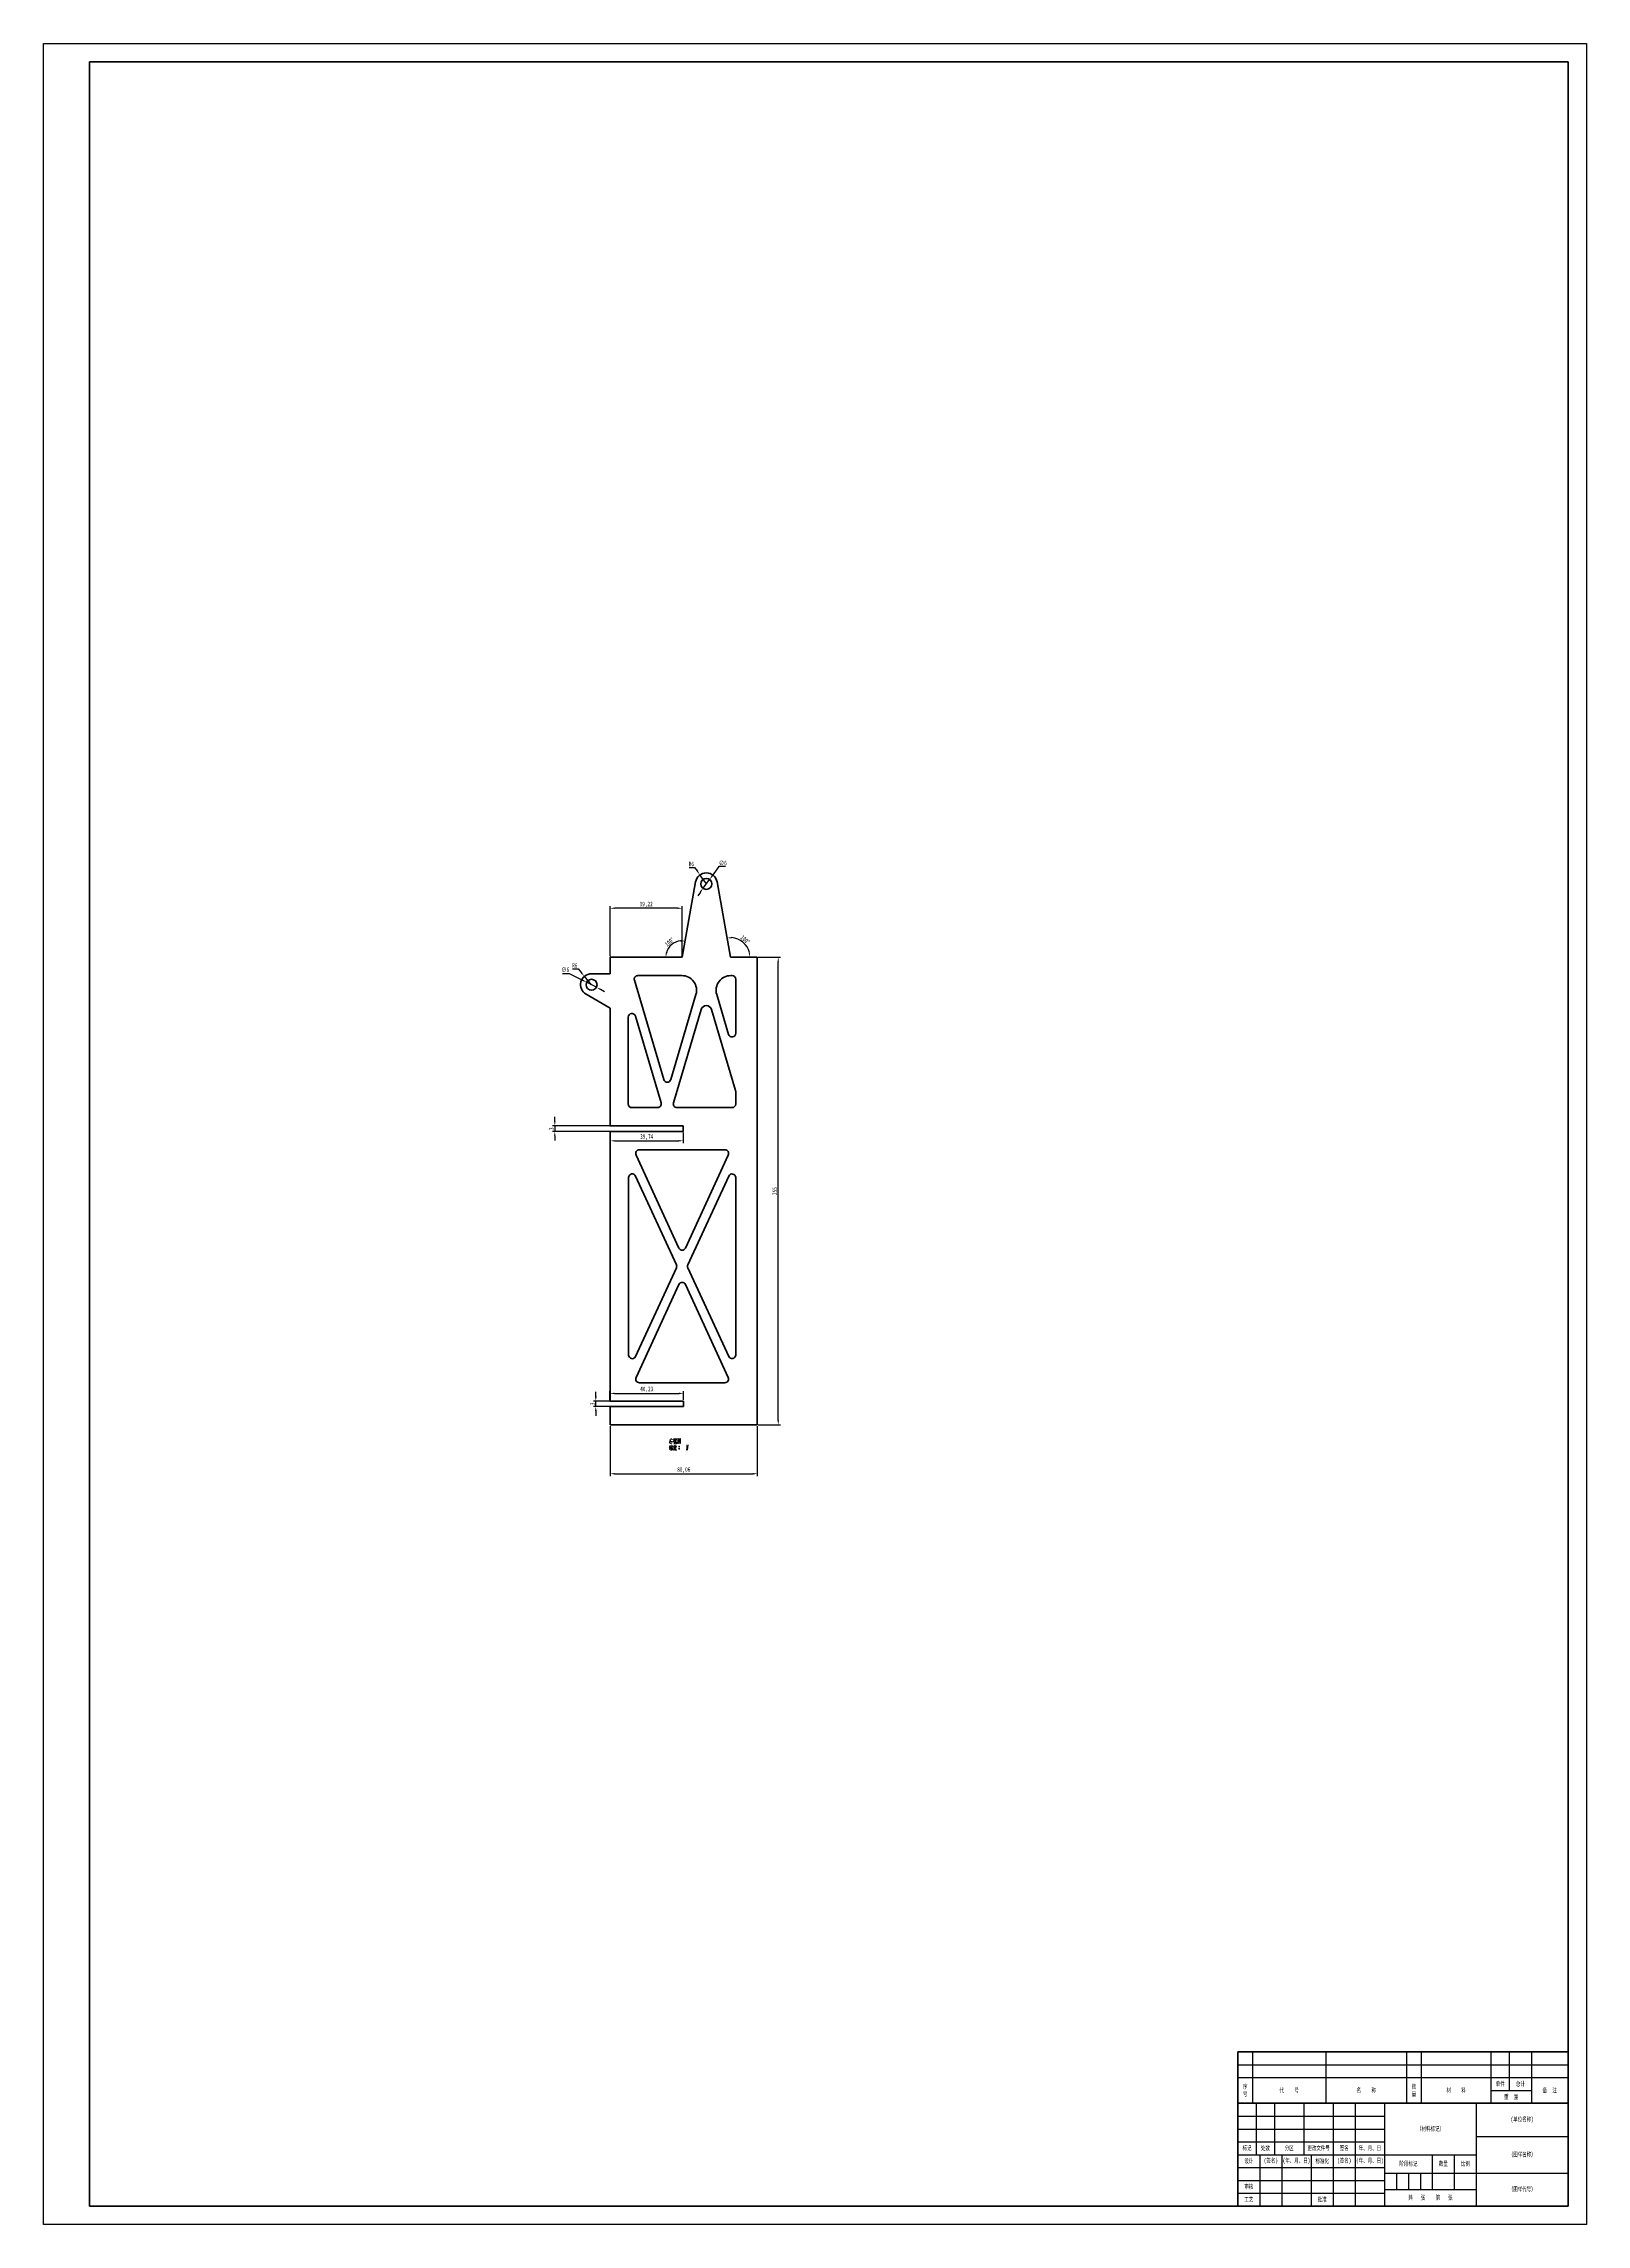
# Model space of a CAD drawing. Header units: millimetres. Extents: x 1317 to 2158, y 637 to 1826.
import ezdxf

# ---------------------------------------------------------------- set-up
doc = ezdxf.new("R2010")
doc.units = ezdxf.units.MM
doc.header["$LTSCALE"] = 0.3
for name, color, linetype, lineweight in [('尺寸线', 3, 'Continuous', 25), ('粗实线', 7, 'Continuous', 50), ('细实线', 7, 'Continuous', 25), ('细文本', 7, 'Continuous', 25)]:
    doc.layers.add(name, color=color, linetype=linetype, lineweight=lineweight)
doc.styles.add('NUT Standard', font='simfang.ttf', dxfattribs={"width": 0.7, "height": 2.5})
doc.dimstyles.new('NUT Standard', dxfattribs={"dimtxt": 2.5, "dimasz": 2.5, "dimexe": 1.25, "dimexo": 0.625, "dimtad": 1, "dimtoh": 1, "dimtxsty": 'NUT Standard', "dimcen": 2.5, "dimadec": 0, "dimazin": 0, "dimtfac": 1, "dimtmove": 0, "dimatfit": 3, "dimfxl": 1, "dimarcsym": 0})

# ---------------------------------------------------------------- blocks, each defined once
blk = doc.blocks.new('*D18')
at = {"layer": 'Defpoints', "color": 0, "transparency": 16777216}
for p in [(1613.3, 1313.9), (1618.7, 1311.1)]:
    blk.add_point(p, dxfattribs=at)
at = {"layer": '尺寸线', "color": 0, "lineweight": -2, "transparency": 16777216}
for p, q in [((1600.2, 1318.7), (1603.9, 1318.7)), ((1603.9, 1318.7), (1611.1, 1315)), ((1618.7, 1311.1), (1613.3, 1313.9)), ((1620.9, 1310), (1623.1, 1308.8))]:
    blk.add_line(p, q, dxfattribs=at)
at = {"layer": '尺寸线', "color": 0, "transparency": 16777216}
for points in [[(1611.3, 1315.4), (1610.9, 1314.6), (1613.3, 1313.9)], [(1621.1, 1310.3), (1620.7, 1309.6), (1618.7, 1311.1)]]:
    blk.add_solid(points, dxfattribs=at)
at = {"layer": '尺寸线', "color": 0, "transparency": 16777216, "insert": (1601.7, 1320.7), "char_height": 2.5, "attachment_point": 5, "style": 'NUT Standard'}
blk.add_mtext('∅6', dxfattribs=at)
blk = doc.blocks.new('*D19')
at = {"layer": 'Defpoints', "color": 0, "transparency": 16777216}
for p in [(1596, 1232.5), (1666, 1235.5), (1666, 1232.5)]:
    blk.add_point(p, dxfattribs=at)
at = {"layer": '尺寸线', "color": 0, "lineweight": -2, "transparency": 16777216}
for p, q in [((1596, 1238), (1596, 1240.5)), ((1665.3, 1235.5), (1594.7, 1235.5)), ((1665.3, 1232.5), (1594.7, 1232.5)), ((1596, 1235.5), (1596, 1232.5)), ((1596, 1230), (1596, 1227.5))]:
    blk.add_line(p, q, dxfattribs=at)
at = {"layer": '尺寸线', "color": 0, "transparency": 16777216}
for points in [[(1595.6, 1238), (1596.4, 1238), (1596, 1235.5)], [(1595.6, 1230), (1596.4, 1230), (1596, 1232.5)]]:
    blk.add_solid(points, dxfattribs=at)
at = {"layer": '尺寸线', "color": 0, "transparency": 16777216, "insert": (1594.1, 1234), "char_height": 2.5, "attachment_point": 5, "rotation": 90, "style": 'NUT Standard'}
blk.add_mtext('3', dxfattribs=at)
blk = doc.blocks.new('*D20')
at = {"layer": 'Defpoints', "color": 0, "transparency": 16777216}
for p in [(1626.2, 1232.5), (1666, 1232.5), (1666, 1227.4)]:
    blk.add_point(p, dxfattribs=at)
at = {"layer": '尺寸线', "color": 0, "lineweight": -2, "transparency": 16777216}
for p, q in [((1626.2, 1231.9), (1626.2, 1226.1)), ((1628.7, 1227.4), (1663.5, 1227.4)), ((1666, 1231.9), (1666, 1226.1))]:
    blk.add_line(p, q, dxfattribs=at)
at = {"layer": '尺寸线', "color": 0, "transparency": 16777216}
for points in [[(1628.7, 1227.8), (1628.7, 1227), (1626.2, 1227.4)], [(1663.5, 1227.8), (1663.5, 1227), (1666, 1227.4)]]:
    blk.add_solid(points, dxfattribs=at)
at = {"layer": '尺寸线', "color": 0, "transparency": 16777216, "insert": (1646.1, 1229.4), "char_height": 2.5, "attachment_point": 5, "style": 'NUT Standard'}
blk.add_mtext('39,74', dxfattribs=at)
blk = doc.blocks.new('*D22')
at = {"layer": 'Defpoints', "color": 0, "transparency": 16777216}
for p in [(1680.4, 1369.9), (1676.8, 1365.1)]:
    blk.add_point(p, dxfattribs=at)
at = {"layer": '尺寸线', "color": 0, "lineweight": -2, "transparency": 16777216}
for p, q in [((1676.8, 1365.1), (1680.4, 1369.9)), ((1685.4, 1376.9), (1681.8, 1371.9)), ((1689.1, 1376.9), (1685.4, 1376.9)), ((1675.4, 1363), (1673.9, 1361))]:
    blk.add_line(p, q, dxfattribs=at)
at = {"layer": '尺寸线', "color": 0, "transparency": 16777216}
for points in [[(1681.5, 1372.2), (1682.2, 1371.7), (1680.4, 1369.9)], [(1675, 1363.3), (1675.7, 1362.8), (1676.8, 1365.1)]]:
    blk.add_solid(points, dxfattribs=at)
at = {"layer": '尺寸线', "color": 0, "transparency": 16777216, "insert": (1687.6, 1378.9), "char_height": 2.5, "attachment_point": 5, "style": 'NUT Standard'}
blk.add_mtext('∅6', dxfattribs=at)
blk = doc.blocks.new('*D23')
at = {"layer": 'Defpoints', "color": 0, "transparency": 16777216}
for p in [(1675.1, 1372.4), (1678.6, 1367.5)]:
    blk.add_point(p, dxfattribs=at)
at = {"layer": '尺寸线', "color": 0, "lineweight": -2, "transparency": 16777216}
for p, q in [((1669.3, 1376.4), (1672.2, 1376.4)), ((1672.2, 1376.4), (1673.7, 1374.4)), ((1678.6, 1367.5), (1675.1, 1372.4))]:
    blk.add_line(p, q, dxfattribs=at)
at = {"layer": '尺寸线', "color": 0, "transparency": 16777216}
blk.add_solid([(1674, 1374.7), (1673.3, 1374.2), (1675.1, 1372.4)], dxfattribs=at)
at = {"layer": '尺寸线', "color": 0, "transparency": 16777216, "insert": (1670.4, 1378.3), "char_height": 2.5, "attachment_point": 5, "style": 'NUT Standard'}
blk.add_mtext('R6', dxfattribs=at)
blk = doc.blocks.new('*D24')
at = {"layer": 'Defpoints', "color": 0, "transparency": 16777216}
for p in [(1612.1, 1317.1), (1616, 1312.5)]:
    blk.add_point(p, dxfattribs=at)
at = {"layer": '尺寸线', "color": 0, "lineweight": -2, "transparency": 16777216}
for p, q in [((1605.7, 1321.1), (1608.7, 1321.1)), ((1608.7, 1321.1), (1610.5, 1319)), ((1616, 1312.5), (1612.1, 1317.1))]:
    blk.add_line(p, q, dxfattribs=at)
at = {"layer": '尺寸线', "color": 0, "transparency": 16777216}
blk.add_solid([(1610.8, 1319.2), (1610.2, 1318.7), (1612.1, 1317.1)], dxfattribs=at)
at = {"layer": '尺寸线', "color": 0, "transparency": 16777216, "insert": (1606.9, 1323), "char_height": 2.5, "attachment_point": 5, "style": 'NUT Standard'}
blk.add_mtext('R6', dxfattribs=at)
blk = doc.blocks.new('*D25')
at = {"layer": 'Defpoints', "color": 0, "transparency": 16777216}
for p in [(1618.3, 1085.5), (1666.2, 1085.5), (1666.2, 1082.5)]:
    blk.add_point(p, dxfattribs=at)
at = {"layer": '尺寸线', "color": 0, "lineweight": -2, "transparency": 16777216}
for p, q in [((1665.6, 1085.5), (1617.1, 1085.5)), ((1665.6, 1082.5), (1617.1, 1082.5)), ((1618.3, 1088), (1618.3, 1090.5)), ((1618.3, 1082.5), (1618.3, 1085.5)), ((1618.3, 1080), (1618.3, 1077.5))]:
    blk.add_line(p, q, dxfattribs=at)
at = {"layer": '尺寸线', "color": 0, "transparency": 16777216}
for points in [[(1617.9, 1088), (1618.8, 1088), (1618.3, 1085.5)], [(1617.9, 1080), (1618.8, 1080), (1618.3, 1082.5)]]:
    blk.add_solid(points, dxfattribs=at)
at = {"layer": '尺寸线', "color": 0, "transparency": 16777216, "insert": (1616.5, 1084), "char_height": 2.5, "attachment_point": 5, "rotation": 90, "style": 'NUT Standard'}
blk.add_mtext('3', dxfattribs=at)
blk = doc.blocks.new('*D26')
at = {"layer": 'Defpoints', "color": 0, "transparency": 16777216}
for p in [(1626, 1085.5), (1666.2, 1089.7), (1666.2, 1085.5)]:
    blk.add_point(p, dxfattribs=at)
at = {"layer": '尺寸线', "color": 0, "lineweight": -2, "transparency": 16777216}
for p, q in [((1626, 1086.1), (1626, 1090.9)), ((1628.5, 1089.7), (1663.7, 1089.7)), ((1666.2, 1086.1), (1666.2, 1090.9))]:
    blk.add_line(p, q, dxfattribs=at)
at = {"layer": '尺寸线', "color": 0, "transparency": 16777216}
for points in [[(1628.5, 1090.1), (1628.5, 1089.3), (1626, 1089.7)], [(1663.7, 1090.1), (1663.7, 1089.3), (1666.2, 1089.7)]]:
    blk.add_solid(points, dxfattribs=at)
at = {"layer": '尺寸线', "color": 0, "transparency": 16777216, "insert": (1646.1, 1091.8), "char_height": 2.5, "attachment_point": 5, "style": 'NUT Standard'}
blk.add_mtext('40,23', dxfattribs=at)
blk = doc.blocks.new('*D27')
at = {"layer": 'Defpoints', "color": 0, "transparency": 16777216}
for p in [(1706.3, 1327.5), (1717.8, 1327.5), (1706.3, 1072.5)]:
    blk.add_point(p, dxfattribs=at)
at = {"layer": '尺寸线', "color": 0, "lineweight": -2, "transparency": 16777216}
for p, q in [((1706.9, 1327.5), (1719.1, 1327.5)), ((1717.8, 1075), (1717.8, 1325)), ((1706.9, 1072.5), (1719.1, 1072.5))]:
    blk.add_line(p, q, dxfattribs=at)
at = {"layer": '尺寸线', "color": 0, "transparency": 16777216}
for points in [[(1717.4, 1325), (1718.2, 1325), (1717.8, 1327.5)], [(1717.4, 1075), (1718.2, 1075), (1717.8, 1072.5)]]:
    blk.add_solid(points, dxfattribs=at)
at = {"layer": '尺寸线', "color": 0, "transparency": 16777216, "insert": (1715.9, 1200), "char_height": 2.5, "attachment_point": 5, "rotation": 90, "style": 'NUT Standard'}
blk.add_mtext('255', dxfattribs=at)
blk = doc.blocks.new('*D31')
at = {"layer": 'Defpoints', "color": 0, "transparency": 16777216}
for p in [(1626.2, 1072.5), (1706.3, 1072.5), (1706.3, 1045.9)]:
    blk.add_point(p, dxfattribs=at)
at = {"layer": '尺寸线', "color": 0, "lineweight": -2, "transparency": 16777216}
for p, q in [((1626.2, 1071.9), (1626.2, 1044.6)), ((1706.3, 1071.9), (1706.3, 1044.6)), ((1628.7, 1045.9), (1703.8, 1045.9))]:
    blk.add_line(p, q, dxfattribs=at)
at = {"layer": '尺寸线', "color": 0, "transparency": 16777216}
for points in [[(1628.7, 1046.3), (1628.7, 1045.4), (1626.2, 1045.9)], [(1703.8, 1046.3), (1703.8, 1045.4), (1706.3, 1045.9)]]:
    blk.add_solid(points, dxfattribs=at)
at = {"layer": '尺寸线', "color": 0, "transparency": 16777216, "insert": (1666.3, 1047.9), "char_height": 2.5, "attachment_point": 5, "style": 'NUT Standard'}
blk.add_mtext('80,06', dxfattribs=at)
blk = doc.blocks.new('*D32')
at = {"layer": 'Defpoints', "color": 0, "transparency": 16777216}
for p in [(1672.7, 1368.5), (1661.9, 1335.7), (1626.2, 1327.5), (1665.5, 1327.5), (1665.5, 1327.5)]:
    blk.add_point(p, dxfattribs=at)
at = {"layer": '尺寸线', "color": 0, "lineweight": -2, "transparency": 16777216}
blk.add_arc((1665.5, 1327.5), 9, 95.9646, 164.0354, dxfattribs=at)
at = {"layer": '尺寸线', "color": 0, "transparency": 16777216}
for points in [[(1664.5, 1336.9), (1664.5, 1336), (1667, 1336.3)], [(1657.2, 1329.9), (1656.4, 1330), (1656.5, 1327.5)]]:
    blk.add_solid(points, dxfattribs=at)
at = {"layer": '尺寸线', "color": 0, "transparency": 16777216, "insert": (1658.5, 1335.8), "char_height": 2.5, "attachment_point": 5, "rotation": 40, "style": 'NUT Standard'}
blk.add_mtext('100°', dxfattribs=at)
blk = doc.blocks.new('*D33')
at = {"layer": 'Defpoints', "color": 0, "transparency": 16777216}
for p in [(1684.5, 1368.5), (1700.6, 1333.3), (1691.7, 1327.5), (1691.7, 1327.5), (1706.3, 1327.5)]:
    blk.add_point(p, dxfattribs=at)
at = {"layer": '尺寸线', "color": 0, "lineweight": -2, "transparency": 16777216}
blk.add_arc((1691.7, 1327.5), 10.7, 13.4751, 86.525, dxfattribs=at)
at = {"layer": '尺寸线', "color": 0, "transparency": 16777216}
for points in [[(1692.4, 1337.7), (1692.4, 1338.5), (1689.9, 1338)], [(1702.5, 1330), (1701.7, 1329.9), (1702.4, 1327.5)]]:
    blk.add_solid(points, dxfattribs=at)
at = {"layer": '尺寸线', "color": 0, "transparency": 16777216, "insert": (1699.8, 1337.1), "char_height": 2.5, "attachment_point": 5, "rotation": 320, "style": 'NUT Standard'}
blk.add_mtext('100°', dxfattribs=at)
blk = doc.blocks.new('*D34')
at = {"layer": 'Defpoints', "color": 0, "transparency": 16777216}
for p in [(1626.2, 1354.2), (1626.2, 1327.5), (1665.5, 1327.5)]:
    blk.add_point(p, dxfattribs=at)
at = {"layer": '尺寸线', "color": 0, "lineweight": -2, "transparency": 16777216}
for p, q in [((1626.2, 1328.1), (1626.2, 1355.4)), ((1663, 1354.2), (1628.7, 1354.2)), ((1665.5, 1328.1), (1665.5, 1355.4))]:
    blk.add_line(p, q, dxfattribs=at)
at = {"layer": '尺寸线', "color": 0, "transparency": 16777216}
for points in [[(1628.7, 1354.6), (1628.7, 1353.8), (1626.2, 1354.2)], [(1663, 1354.6), (1663, 1353.8), (1665.5, 1354.2)]]:
    blk.add_solid(points, dxfattribs=at)
at = {"layer": '尺寸线', "color": 0, "transparency": 16777216, "insert": (1645.8, 1356.2), "char_height": 2.5, "attachment_point": 5, "style": 'NUT Standard'}
blk.add_mtext('39,22', dxfattribs=at)

msp = doc.modelspace()

# ---------------------------------------------------------------- linework, layer by layer
at = {"color": 7, "lineweight": 35}
for p, q in [((1672.689, 1368.524), (1665.452, 1327.482)), ((1684.507, 1368.524), (1691.744, 1327.482)), ((1626.231, 1318.482), (1626.231, 1327.482)), ((1626.231, 1327.482), (1665.452, 1327.482)), ((1691.744, 1327.482), (1706.295, 1327.482)), ((1706.295, 1072.482), (1706.295, 1327.482)), ((1616.002, 1318.482), (1626.231, 1318.482)), ((1639.369, 1314.915), (1655.382, 1260.779)), ((1665.282, 1317.482), (1641.287, 1317.482)), ((1692.598, 1317.482), (1691.914, 1317.482)), ((1694.598, 1286.018), (1694.598, 1315.482)), ((1613.002, 1307.286), (1626.231, 1299.649)), ((1626.231, 1235.482), (1626.231, 1299.649)), ((1672.953, 1307.213), (1659.218, 1260.779)), ((1675.721, 1298.943), (1660.667, 1248.05)), ((1681.475, 1298.943), (1694.516, 1254.856)), ((1684.243, 1307.213), (1690.68, 1285.451)), ((1636.002, 1247.482), (1636.002, 1294.857)), ((1639.92, 1295.424), (1653.934, 1248.05)), ((1694.598, 1247.482), (1694.598, 1254.289)), ((1638.002, 1245.482), (1652.016, 1245.482)), ((1662.584, 1245.482), (1692.598, 1245.482)), ((1626.002, 1235.482), (1626.231, 1235.482)), ((1626.231, 1232.482), (1626.002, 1232.482)), ((1665.974, 1235.482), (1626.231, 1235.482)), ((1626.231, 1085.482), (1626.231, 1232.482)), ((1626.231, 1232.482), (1665.974, 1232.482)), ((1665.974, 1232.482), (1665.974, 1235.482)), ((1640.285, 1219.647), (1663.599, 1168.919)), ((1642.102, 1222.482), (1688.73, 1222.482)), ((1667.233, 1168.919), (1690.547, 1219.647)), ((1636.231, 1207.355), (1636.231, 1110.603)), ((1662.281, 1159.814), (1640.048, 1208.19)), ((1690.781, 1208.182), (1668.551, 1159.814)), ((1694.598, 1110.61), (1694.598, 1207.347)), ((1640.048, 1109.767), (1662.281, 1158.143)), ((1668.551, 1158.143), (1690.781, 1109.775)), ((1663.599, 1149.038), (1640.289, 1098.317)), ((1690.543, 1098.317), (1667.233, 1149.038)), ((1688.726, 1095.482), (1642.106, 1095.482)), ((1626.002, 1085.482), (1626.231, 1085.482)), ((1626.231, 1082.482), (1626.002, 1082.482)), ((1666.231, 1085.482), (1626.231, 1085.482)), ((1626.231, 1072.482), (1626.231, 1082.482)), ((1626.231, 1082.482), (1666.231, 1082.482)), ((1666.231, 1082.482), (1666.231, 1085.482)), ((1626.231, 1072.482), (1706.295, 1072.482))]:
    msp.add_line(p, q, dxfattribs=at)
msp.add_line((2148.336, 730.615), (2148.336, 646.615))
at = {"color": 7, "lineweight": 13}
for points in [[(1658.289, 1062.717), (1658.884, 1063.662)], [(1658.324, 1064.257), (1660.284, 1064.467)], [(1658.359, 1059.007), (1659.059, 1059.392)], [(1658.814, 1060.442), (1658.394, 1060.302)], [(1658.884, 1061.457), (1658.429, 1060.372)], [(1658.464, 1059.672), (1658.989, 1059.847)], [(1658.954, 1060.687), (1658.499, 1059.672)], [(1658.884, 1063.662), (1659.199, 1064.327)], [(1658.954, 1063.732), (1658.954, 1062.157)], [(1658.954, 1063.417), (1659.864, 1063.522)], [(1659.864, 1062.542), (1658.954, 1062.437)], [(1659.269, 1060.162), (1658.954, 1059.672)], [(1659.199, 1061.142), (1659.094, 1060.582)], [(1659.479, 1065.307), (1659.199, 1064.327)], [(1659.199, 1061.002), (1660.249, 1061.142)], [(1659.444, 1060.722), (1659.269, 1060.162)], [(1659.304, 1060.232), (1659.304, 1058.517)], [(1659.514, 1060.442), (1660.214, 1060.547)], [(1659.584, 1061.632), (1659.759, 1061.247)], [(1659.584, 1060.022), (1659.619, 1058.622)], [(1659.584, 1059.917), (1660.109, 1059.987)], [(1659.619, 1059.357), (1660.004, 1059.427)], [(1660.074, 1058.867), (1659.654, 1058.797)], [(1659.829, 1060.477), (1659.759, 1059.917)], [(1659.899, 1063.627), (1659.794, 1062.542)], [(1660.144, 1060.092), (1660.074, 1058.692)], [(1660.284, 1061.247), (1660.144, 1060.792)], [(1661.194, 1064.537), (1661.019, 1064.047), (1660.529, 1063.312)], [(1661.054, 1060.862), (1660.949, 1059.952), (1660.844, 1059.532), (1660.529, 1058.657)], [(1660.564, 1064.327), (1661.124, 1064.397)], [(1660.564, 1060.792), (1661.614, 1060.932)], [(1660.844, 1065.202), (1661.124, 1064.782)], [(1661.369, 1060.372), (1661.264, 1059.532), (1661.124, 1058.692), (1660.914, 1058.972)], [(1660.984, 1060.197), (1661.369, 1060.267)], [(1661.019, 1064.047), (1661.019, 1062.262)], [(1661.019, 1063.872), (1661.334, 1063.557)], [(1661.054, 1061.702), (1661.159, 1061.142)], [(1661.124, 1062.262), (1661.404, 1062.542)], [(1661.754, 1059.112), (1661.369, 1058.587)], [(1661.404, 1062.542), (1661.649, 1062.892)], [(1661.754, 1060.372), (1661.579, 1059.812)], [(1661.614, 1065.167), (1661.614, 1063.487)], [(1662.279, 1064.992), (1661.614, 1064.922)], [(1661.824, 1063.522), (1661.649, 1062.892)], [(1661.684, 1060.127), (1662.244, 1058.692)], [(1661.894, 1061.002), (1661.754, 1060.372)], [(1662.034, 1059.742), (1661.754, 1059.112)], [(1661.929, 1064.572), (1661.824, 1063.522)], [(1661.824, 1060.617), (1662.524, 1060.757)], [(1661.964, 1061.737), (1661.894, 1061.002)], [(1661.964, 1062.542), (1661.964, 1063.627)], [(1662.104, 1062.437), (1661.964, 1062.542)], [(1662.244, 1060.687), (1662.034, 1059.742)], [(1662.524, 1062.437), (1662.104, 1062.437)], [(1662.209, 1063.417), (1662.279, 1065.097)], [(1662.244, 1058.692), (1662.559, 1058.692)], [(1662.524, 1063.067), (1662.524, 1062.437)], [(1663.049, 1065.202), (1663.049, 1063.732), (1663.049, 1062.227)], [(1663.049, 1065.167), (1663.049, 1063.767), (1663.049, 1062.367)], [(1664.519, 1065.027), (1663.049, 1064.887)], [(1663.049, 1062.472), (1664.414, 1062.577)], [(1663.119, 1063.277), (1663.609, 1063.697)], [(1663.819, 1064.747), (1663.259, 1063.942)], [(1663.574, 1064.187), (1664.274, 1063.452)], [(1663.574, 1063.102), (1663.924, 1062.717)], [(1663.574, 1060.827), (1663.959, 1060.827)], [(1663.574, 1059.567), (1663.959, 1059.567)], [(1663.609, 1064.397), (1664.064, 1064.467)], [(1663.609, 1063.697), (1663.819, 1063.977)], [(1663.609, 1060.932), (1663.924, 1060.932)], [(1663.609, 1060.687), (1663.924, 1060.687)], [(1663.609, 1059.672), (1663.924, 1059.672)], [(1663.609, 1059.427), (1663.924, 1059.427)], [(1663.679, 1063.487), (1663.924, 1063.207)], [(1663.819, 1063.977), (1664.169, 1064.607)], [(1664.274, 1063.452), (1664.449, 1063.487)], [(1664.484, 1062.297), (1664.484, 1062.402), (1664.414, 1062.577)], [(1664.484, 1062.402), (1664.484, 1063.767), (1664.519, 1065.167)], [(1668.019, 1061.562), (1667.914, 1060.162), (1667.809, 1058.762)], [(1668.019, 1060.827), (1668.404, 1060.827)], [(1668.019, 1059.567), (1668.404, 1059.567)], [(1668.054, 1060.932), (1668.369, 1060.932)], [(1668.054, 1060.687), (1668.369, 1060.687)], [(1668.054, 1059.672), (1668.369, 1059.672)], [(1668.054, 1059.427), (1668.369, 1059.427)], [(1668.614, 1061.562), (1668.509, 1060.162), (1668.404, 1058.762)]]:
    msp.add_lwpolyline(points, dxfattribs=at)
for points in [[(1663.679, 1060.617), (1663.854, 1060.617), (1663.959, 1060.722), (1663.959, 1060.897), (1663.854, 1061.002), (1663.679, 1061.002), (1663.574, 1060.897), (1663.574, 1060.722)], [(1663.679, 1059.357), (1663.854, 1059.357), (1663.959, 1059.462), (1663.959, 1059.637), (1663.854, 1059.742), (1663.679, 1059.742), (1663.574, 1059.637), (1663.574, 1059.462)], [(1668.124, 1060.617), (1668.299, 1060.617), (1668.404, 1060.722), (1668.404, 1060.897), (1668.299, 1061.002), (1668.124, 1061.002), (1668.019, 1060.897), (1668.019, 1060.722)], [(1668.124, 1059.357), (1668.299, 1059.357), (1668.404, 1059.462), (1668.404, 1059.637), (1668.299, 1059.742), (1668.124, 1059.742), (1668.019, 1059.637), (1668.019, 1059.462)]]:
    msp.add_lwpolyline(points, close=True, dxfattribs=at)
at = {"color": 7, "lineweight": 35}
for centre in [(1678.598, 1367.482), (1616.002, 1312.482)]:
    msp.add_circle(centre, 3, dxfattribs=at)
for centre, radius, start, end in [((1678.598, 1367.482), 6, 10.000001, 169.999993), ((1616.002, 1312.482), 6, 90.000003, 239.999997), ((1641.287, 1315.482), 2, 90.000003, 196.478345), ((1665.282, 1309.482), 8, 343.521658, 90.000003), ((1691.914, 1309.482), 8, 90.000003, 196.478345), ((1692.598, 1315.482), 2, 0, 90.000003), ((1638.002, 1294.857), 2, 16.478342, 180.000005), ((1678.598, 1298.092), 3, 16.478342, 163.521655), ((1692.598, 1286.018), 2, 196.478345, 0), ((1657.3, 1261.347), 2, 196.478345, 343.521658), ((1692.598, 1254.289), 2, 360, 16.478342), ((1638.002, 1247.482), 2, 180.000005, 269.999997), ((1652.016, 1247.482), 2, 269.999997, 16.478342), ((1662.584, 1247.482), 2, 163.521655, 269.999997), ((1692.598, 1247.482), 2, 269.999997, 0), ((1642.102, 1220.482), 2, 90.000003, 204.682796), ((1688.73, 1220.482), 2, 335.317209, 90.000003), ((1638.231, 1207.355), 2, 24.682791, 179.999995), ((1692.598, 1207.347), 2, 0, 155.317204), ((1665.416, 1169.755), 2, 204.682796, 335.317209), ((1660.464, 1158.979), 2, 335.317209, 24.682791), ((1670.369, 1158.979), 2, 155.317204, 204.682796), ((1665.416, 1148.203), 2, 24.682791, 155.317204), ((1638.231, 1110.603), 2, 180.000005, 335.317209), ((1692.598, 1110.61), 2, 204.682796, 0), ((1642.106, 1097.482), 2, 155.317204, 269.999997), ((1688.726, 1097.482), 2, 269.999997, 24.682791)]:
    msp.add_arc(centre, radius, start, end, dxfattribs=at)
at = {"layer": '粗实线'}
for p, q in [((1342.336, 646.615), (1342.336, 1815.615)), ((1342.336, 1815.615), (2148.336, 1815.615)), ((2148.336, 1815.615), (2148.336, 646.615)), ((1968.336, 730.615), (2148.336, 730.615)), ((1968.336, 646.615), (1968.336, 730.615)), ((1968.336, 702.615), (2148.336, 702.615)), ((2148.336, 646.615), (1342.336, 646.615))]:
    msp.add_line(p, q, dxfattribs=at)
at = {"layer": '细实线'}
for p, q in [((1317.336, 636.615), (1317.336, 1825.615)), ((1317.336, 1825.615), (2158.336, 1825.615)), ((2158.336, 1825.615), (2158.336, 636.615)), ((1976.336, 730.615), (1976.336, 702.615)), ((2016.336, 730.615), (2016.336, 702.615)), ((2060.336, 730.615), (2060.336, 702.615)), ((2068.336, 730.615), (2068.336, 702.615)), ((2106.336, 730.615), (2106.336, 702.615)), ((2116.336, 730.615), (2116.336, 709.615)), ((2128.336, 730.615), (2128.336, 702.615)), ((1968.336, 723.615), (2148.336, 723.615)), ((1968.336, 716.615), (2148.336, 716.615)), ((1978.336, 702.615), (1978.336, 674.615)), ((1988.336, 702.615), (1988.336, 674.615)), ((2004.336, 702.615), (2004.336, 674.615)), ((2020.336, 702.615), (2020.336, 674.615)), ((2032.336, 702.615), (2032.336, 674.615)), ((2048.336, 702.615), (2048.336, 646.615)), ((2098.336, 702.615), (2098.336, 646.615)), ((2106.336, 709.615), (2128.336, 709.615)), ((1968.336, 695.615), (2048.336, 695.615)), ((1968.336, 688.615), (2048.336, 688.615)), ((1968.336, 681.615), (2048.336, 681.615)), ((2098.336, 684.615), (2148.336, 684.615)), ((1968.336, 674.615), (2098.336, 674.615)), ((1968.336, 667.615), (2048.336, 667.615)), ((1980.336, 674.615), (1980.336, 646.615)), ((1992.336, 674.615), (1992.336, 646.615)), ((2008.336, 674.615), (2008.336, 646.615)), ((2020.336, 674.615), (2020.336, 646.615)), ((2032.336, 674.615), (2032.336, 646.615)), ((2074.336, 674.615), (2074.336, 655.615)), ((2086.336, 674.615), (2086.336, 655.615)), ((1968.336, 660.615), (2048.336, 660.615)), ((2048.336, 664.615), (2148.336, 664.615)), ((2048.336, 655.615), (2098.336, 655.615)), ((2054.836, 664.615), (2054.836, 655.615)), ((2061.336, 664.615), (2061.336, 655.615)), ((2067.836, 664.615), (2067.836, 655.615)), ((1968.336, 653.615), (2048.336, 653.615)), ((2158.336, 636.615), (1317.336, 636.615))]:
    msp.add_line(p, q, dxfattribs=at)

# ---------------------------------------------------------------- texts
at = {"layer": '粗实线', "char_height": 2.5, "width": 12, "attachment_point": 5, "style": 'NUT Standard'}
for s, insert in [('工艺', (1974.336, 650.115)), ('批准', (2014.336, 650.115))]:
    msp.add_mtext(s, dxfattribs=dict(at, insert=insert))
at = {"layer": '细文本', "char_height": 2.5, "attachment_point": 5, "style": 'NUT Standard'}
for s, insert, width in [('序\\P号', (1972.336, 709.615), 8), ('数\\P量', (2064.336, 709.615), 8), ('单件', (2111.336, 713.115), 10), ('总计', (2122.336, 713.115), 12), ('代    号', (1996.336, 709.615), 40), ('名    称', (2038.336, 709.615), 44), ('材    料', (2087.336, 709.615), 38), ('重  量', (2117.336, 706.115), 22), ('备  注', (2138.336, 709.615), 20), ('（材料标记）', (2073.336, 688.615), 50), ('(单位名称)', (2123.336, 693.615), 50), ('标记', (1973.336, 678.115), 10), ('处数', (1983.336, 678.115), 10), ('分区', (1996.336, 678.115), 16), ('更改文件号', (2012.336, 678.115), 16), ('签名', (2026.336, 678.115), 12), ('年、月、日', (2040.336, 678.115), 16), ('设计', (1974.336, 671.115), 12), ('(签名)', (1986.336, 671.115), 12), ('(年、月、日)', (2000.336, 671.115), 16), ('标准化', (2014.336, 671.115), 12), ('(签名)', (2026.336, 671.115), 12), ('(年、月、日)', (2040.336, 671.115), 16), ('阶段标记', (2061.336, 669.615), 26), ('数量', (2080.336, 669.615), 12), ('比例', (2092.336, 669.615), 12), ('（图样名称）', (2123.336, 674.615), 50), ('审核', (1974.336, 657.115), 12), ('（图样代号）', (2123.336, 655.615), 50), ('共   张    第   张', (2073.336, 651.115), 50)]:
    msp.add_mtext(s, dxfattribs=dict(at, insert=insert, width=width))

# ---------------------------------------------------------------- dimensions: what is measured, and where the dimension line sits
at = {"layer": '尺寸线'}
dim = msp.add_radius_dim(center=(1678.598, 1367.482), mpoint=(1675.123, 1372.373), dimstyle='NUT Standard', dxfattribs=at)
dim.commit()
dim.dimension.update_dxf_attribs({"geometry": '*D23', "text_midpoint": (1670.427, 1378.339)})
for p1, p2, picture, middle in [((1676.84, 1365.051), (1680.356, 1369.913), '*D22', (1687.608, 1376.947)), ((1618.67, 1311.11), (1613.334, 1313.854), '*D18', (1601.71, 1318.719))]:
    dim = msp.add_diameter_dim_2p(p1=p1, p2=p2, dimstyle='NUT Standard', dxfattribs=at)
    dim.commit()
    dim.dimension.update_dxf_attribs({"geometry": picture, "text_midpoint": middle, "dimtype": 163})
for base, line1, line2, picture, middle in [((1661.887, 1335.748), ((1672.689, 1368.524), (1665.452, 1327.482)), ((1626.231, 1327.482), (1665.452, 1327.482)), '*D32', (1658.452, 1335.825)), ((1700.645, 1333.337), ((1691.744, 1327.482), (1706.295, 1327.482)), ((1684.507, 1368.524), (1691.744, 1327.482)), '*D33', (1699.807, 1337.091))]:
    dim = msp.add_angular_dim_2l(base=base, line1=line1, line2=line2, dimstyle='NUT Standard', dxfattribs=at)
    dim.commit()
    dim.dimension.update_dxf_attribs({"geometry": picture, "text_midpoint": middle})
for base, p1, p2, picture, middle in [((1626.231, 1354.171), (1665.452, 1327.482), (1626.231, 1327.482), '*D34', (1645.841, 1356.239)), ((1665.974, 1227.371), (1626.231, 1232.482), (1665.974, 1232.482), '*D20', (1646.102, 1229.439)), ((1666.231, 1089.683), (1626.002, 1085.482), (1666.231, 1085.482), '*D26', (1646.117, 1091.751)), ((1706.295, 1045.854), (1626.231, 1072.482), (1706.295, 1072.482), '*D31', (1666.263, 1047.921))]:
    dim = msp.add_linear_dim(base=base, p1=p1, p2=p2, dimstyle='NUT Standard', dxfattribs=at)
    dim.commit()
    dim.dimension.update_dxf_attribs({"geometry": picture, "text_midpoint": middle})
dim = msp.add_radius_dim(center=(1616.002, 1312.482), mpoint=(1612.117, 1317.054), dimstyle='NUT Standard', dxfattribs=at)
dim.commit()
dim.dimension.update_dxf_attribs({"geometry": '*D24', "text_midpoint": (1606.88, 1321.1), "dimtype": 164})
for base, p1, p2, picture, middle in [((1717.817, 1327.482), (1706.295, 1072.482), (1706.295, 1327.482), '*D27', (1715.928, 1199.982)), ((1595.979, 1232.482), (1665.974, 1235.482), (1665.974, 1232.482), '*D19', (1594.09, 1233.982)), ((1618.346, 1085.482), (1666.231, 1082.482), (1666.231, 1085.482), '*D25', (1616.456, 1083.982))]:
    dim = msp.add_linear_dim(base=base, p1=p1, p2=p2, angle=90, dimstyle='NUT Standard', dxfattribs=at)
    dim.commit()
    dim.dimension.update_dxf_attribs({"geometry": picture, "text_midpoint": middle})

doc.saveas('drawing.dxf')
